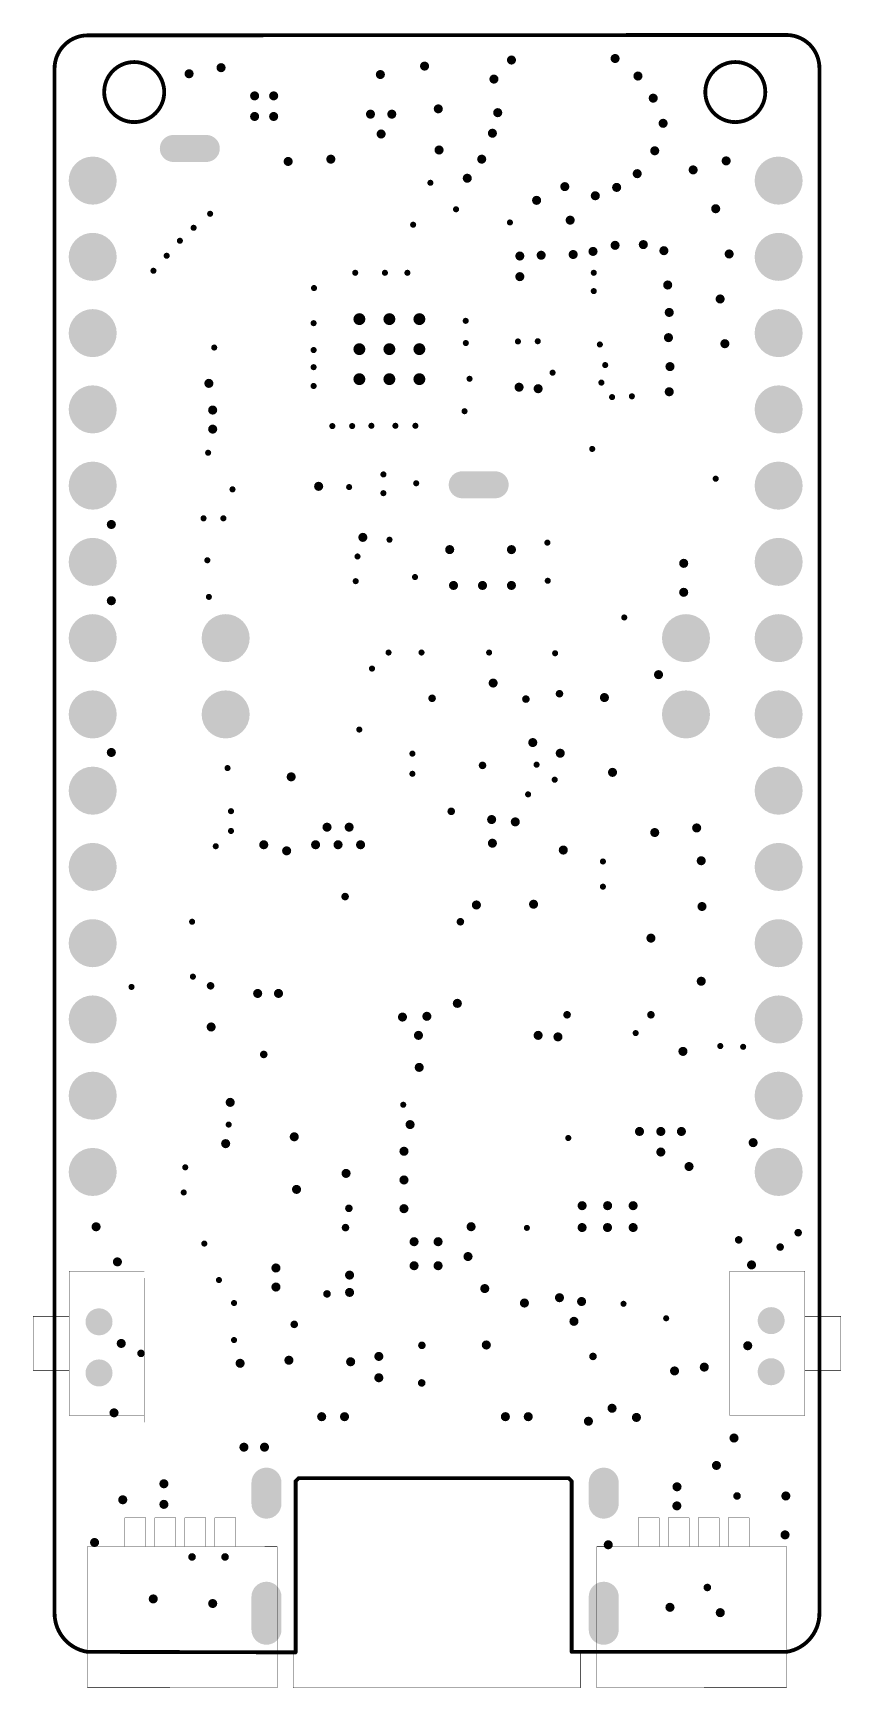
# Model space of a CAD drawing. Header units: millimetres. Extents: x -0.4 to 26.5, y -1.3 to 53.9.
import ezdxf

# ---------------------------------------------------------------- set-up
doc = ezdxf.new("R2010")
doc.units = ezdxf.units.MM
for name, color, linetype in [('KeepOutLayer', 6, 'Continuous'), ('Mechanical1', 6, 'Continuous'), ('MultiLayer', 9, 'Continuous'), ('PadHoleLayer', 156, 'Continuous'), ('ViaHoleLayer', 16, 'Continuous')]:
    doc.layers.add(name, color=color, linetype=linetype)

# ---------------------------------------------------------------- blocks, each defined once
blk = doc.blocks.new('PAD_3')
at = {"layer": 'MultiLayer'}
h = blk.add_hatch(color=9, dxfattribs=at)
edge = h.paths.add_edge_path()
edge.add_arc((0.55, 0), 0.45, 270, 450)
edge.add_line((0.55, 0.45), (-0.55, 0.45))
edge.add_arc((-0.55, 0), 0.45, 90, 270)
edge.add_line((-0.55, -0.45), (0.55, -0.45))
at = {"layer": 'PadHoleLayer'}
h = blk.add_hatch(color=156, dxfattribs=at)
edge = h.paths.add_edge_path()
edge.add_arc((0.6, 0), 0.3, 270, 450)
edge.add_line((0.6, 0.3), (-0.6, 0.3))
edge.add_arc((-0.6, 0), 0.3, 90, 270)
edge.add_line((-0.6, -0.3), (0.6, -0.3))
blk = doc.blocks.new('PAD_4')
at = {"layer": 'MultiLayer'}
h = blk.add_hatch(color=9, dxfattribs=at)
edge = h.paths.add_edge_path()
edge.add_arc((0.55, 0), 0.45, 270, 450)
edge.add_line((0.55, 0.45), (-0.55, 0.45))
edge.add_arc((-0.55, 0), 0.45, 90, 270)
edge.add_line((-0.55, -0.45), (0.55, -0.45))
at = {"layer": 'PadHoleLayer'}
h = blk.add_hatch(color=156, dxfattribs=at)
edge = h.paths.add_edge_path()
edge.add_arc((0.6, 0), 0.3, 270, 450)
edge.add_line((0.6, 0.3), (-0.6, 0.3))
edge.add_arc((-0.6, 0), 0.3, 90, 270)
edge.add_line((-0.6, -0.3), (0.6, -0.3))
blk = doc.blocks.new('2P_HDR_5')
at = {"layer": 'MultiLayer'}
h = blk.add_hatch(color=9, dxfattribs=at)
edge = h.paths.add_edge_path()
edge.add_arc((-1.27, 0), 0.8, 0, 360)
h = blk.add_hatch(color=9, dxfattribs=at)
edge = h.paths.add_edge_path()
edge.add_arc((1.27, 0), 0.8, 0, 360)
at = {"layer": 'PadHoleLayer'}
h = blk.add_hatch(color=156, dxfattribs=at)
edge = h.paths.add_edge_path()
edge.add_arc((-1.27, 0), 0.5, 0, 360)
h = blk.add_hatch(color=156, dxfattribs=at)
edge = h.paths.add_edge_path()
edge.add_arc((1.27, 0), 0.5, 0, 360)
blk = doc.blocks.new('2P_HDR_6')
at = {"layer": 'MultiLayer'}
h = blk.add_hatch(color=9, dxfattribs=at)
edge = h.paths.add_edge_path()
edge.add_arc((-1.27, 0), 0.8, 0, 360)
h = blk.add_hatch(color=9, dxfattribs=at)
edge = h.paths.add_edge_path()
edge.add_arc((1.27, 0), 0.8, 0, 360)
at = {"layer": 'PadHoleLayer'}
h = blk.add_hatch(color=156, dxfattribs=at)
edge = h.paths.add_edge_path()
edge.add_arc((-1.27, 0), 0.5, 0, 360)
h = blk.add_hatch(color=156, dxfattribs=at)
edge = h.paths.add_edge_path()
edge.add_arc((1.27, 0), 0.5, 0, 360)
blk = doc.blocks.new('14P_HDR_7')
at = {"layer": 'MultiLayer'}
h = blk.add_hatch(color=9, dxfattribs=at)
edge = h.paths.add_edge_path()
edge.add_arc((-16.51, 0), 0.8, 0, 360)
h = blk.add_hatch(color=9, dxfattribs=at)
edge = h.paths.add_edge_path()
edge.add_arc((-13.97, 0), 0.8, 0, 360)
h = blk.add_hatch(color=9, dxfattribs=at)
edge = h.paths.add_edge_path()
edge.add_arc((-11.43, 0), 0.8, 0, 360)
h = blk.add_hatch(color=9, dxfattribs=at)
edge = h.paths.add_edge_path()
edge.add_arc((-8.89, 0), 0.8, 0, 360)
h = blk.add_hatch(color=9, dxfattribs=at)
edge = h.paths.add_edge_path()
edge.add_arc((-6.35, 0), 0.8, 0, 360)
h = blk.add_hatch(color=9, dxfattribs=at)
edge = h.paths.add_edge_path()
edge.add_arc((-3.81, 0), 0.8, 0, 360)
h = blk.add_hatch(color=9, dxfattribs=at)
edge = h.paths.add_edge_path()
edge.add_arc((-1.27, 0), 0.8, 0, 360)
h = blk.add_hatch(color=9, dxfattribs=at)
edge = h.paths.add_edge_path()
edge.add_arc((1.27, 0), 0.8, 0, 360)
h = blk.add_hatch(color=9, dxfattribs=at)
edge = h.paths.add_edge_path()
edge.add_arc((3.81, 0), 0.8, 0, 360)
h = blk.add_hatch(color=9, dxfattribs=at)
edge = h.paths.add_edge_path()
edge.add_arc((6.35, 0), 0.8, 0, 360)
h = blk.add_hatch(color=9, dxfattribs=at)
edge = h.paths.add_edge_path()
edge.add_arc((8.89, 0), 0.8, 0, 360)
h = blk.add_hatch(color=9, dxfattribs=at)
edge = h.paths.add_edge_path()
edge.add_arc((11.43, 0), 0.8, 0, 360)
h = blk.add_hatch(color=9, dxfattribs=at)
edge = h.paths.add_edge_path()
edge.add_arc((13.97, 0), 0.8, 0, 360)
h = blk.add_hatch(color=9, dxfattribs=at)
edge = h.paths.add_edge_path()
edge.add_arc((16.51, 0), 0.8, 0, 360)
at = {"layer": 'PadHoleLayer'}
h = blk.add_hatch(color=156, dxfattribs=at)
edge = h.paths.add_edge_path()
edge.add_arc((-16.51, 0), 0.5, 0, 360)
h = blk.add_hatch(color=156, dxfattribs=at)
edge = h.paths.add_edge_path()
edge.add_arc((-13.97, 0), 0.5, 0, 360)
h = blk.add_hatch(color=156, dxfattribs=at)
edge = h.paths.add_edge_path()
edge.add_arc((-11.43, 0), 0.5, 0, 360)
h = blk.add_hatch(color=156, dxfattribs=at)
edge = h.paths.add_edge_path()
edge.add_arc((-8.89, 0), 0.5, 0, 360)
h = blk.add_hatch(color=156, dxfattribs=at)
edge = h.paths.add_edge_path()
edge.add_arc((-6.35, 0), 0.5, 0, 360)
h = blk.add_hatch(color=156, dxfattribs=at)
edge = h.paths.add_edge_path()
edge.add_arc((-3.81, 0), 0.5, 0, 360)
h = blk.add_hatch(color=156, dxfattribs=at)
edge = h.paths.add_edge_path()
edge.add_arc((-1.27, 0), 0.5, 0, 360)
h = blk.add_hatch(color=156, dxfattribs=at)
edge = h.paths.add_edge_path()
edge.add_arc((1.27, 0), 0.5, 0, 360)
h = blk.add_hatch(color=156, dxfattribs=at)
edge = h.paths.add_edge_path()
edge.add_arc((3.81, 0), 0.5, 0, 360)
h = blk.add_hatch(color=156, dxfattribs=at)
edge = h.paths.add_edge_path()
edge.add_arc((6.35, 0), 0.5, 0, 360)
h = blk.add_hatch(color=156, dxfattribs=at)
edge = h.paths.add_edge_path()
edge.add_arc((8.89, 0), 0.5, 0, 360)
h = blk.add_hatch(color=156, dxfattribs=at)
edge = h.paths.add_edge_path()
edge.add_arc((11.43, 0), 0.5, 0, 360)
h = blk.add_hatch(color=156, dxfattribs=at)
edge = h.paths.add_edge_path()
edge.add_arc((13.97, 0), 0.5, 0, 360)
h = blk.add_hatch(color=156, dxfattribs=at)
edge = h.paths.add_edge_path()
edge.add_arc((16.51, 0), 0.5, 0, 360)
blk = doc.blocks.new('14P_HDR_8')
at = {"layer": 'MultiLayer'}
h = blk.add_hatch(color=9, dxfattribs=at)
edge = h.paths.add_edge_path()
edge.add_arc((-16.51, 0), 0.8, 0, 360)
h = blk.add_hatch(color=9, dxfattribs=at)
edge = h.paths.add_edge_path()
edge.add_arc((-13.97, 0), 0.8, 0, 360)
h = blk.add_hatch(color=9, dxfattribs=at)
edge = h.paths.add_edge_path()
edge.add_arc((-11.43, 0), 0.8, 0, 360)
h = blk.add_hatch(color=9, dxfattribs=at)
edge = h.paths.add_edge_path()
edge.add_arc((-8.89, 0), 0.8, 0, 360)
h = blk.add_hatch(color=9, dxfattribs=at)
edge = h.paths.add_edge_path()
edge.add_arc((-6.35, 0), 0.8, 0, 360)
h = blk.add_hatch(color=9, dxfattribs=at)
edge = h.paths.add_edge_path()
edge.add_arc((-3.81, 0), 0.8, 0, 360)
h = blk.add_hatch(color=9, dxfattribs=at)
edge = h.paths.add_edge_path()
edge.add_arc((-1.27, 0), 0.8, 0, 360)
h = blk.add_hatch(color=9, dxfattribs=at)
edge = h.paths.add_edge_path()
edge.add_arc((1.27, 0), 0.8, 0, 360)
h = blk.add_hatch(color=9, dxfattribs=at)
edge = h.paths.add_edge_path()
edge.add_arc((3.81, 0), 0.8, 0, 360)
h = blk.add_hatch(color=9, dxfattribs=at)
edge = h.paths.add_edge_path()
edge.add_arc((6.35, 0), 0.8, 0, 360)
h = blk.add_hatch(color=9, dxfattribs=at)
edge = h.paths.add_edge_path()
edge.add_arc((8.89, 0), 0.8, 0, 360)
h = blk.add_hatch(color=9, dxfattribs=at)
edge = h.paths.add_edge_path()
edge.add_arc((11.43, 0), 0.8, 0, 360)
h = blk.add_hatch(color=9, dxfattribs=at)
edge = h.paths.add_edge_path()
edge.add_arc((13.97, 0), 0.8, 0, 360)
h = blk.add_hatch(color=9, dxfattribs=at)
edge = h.paths.add_edge_path()
edge.add_arc((16.51, 0), 0.8, 0, 360)
at = {"layer": 'PadHoleLayer'}
h = blk.add_hatch(color=156, dxfattribs=at)
edge = h.paths.add_edge_path()
edge.add_arc((-16.51, 0), 0.5, 0, 360)
h = blk.add_hatch(color=156, dxfattribs=at)
edge = h.paths.add_edge_path()
edge.add_arc((-13.97, 0), 0.5, 0, 360)
h = blk.add_hatch(color=156, dxfattribs=at)
edge = h.paths.add_edge_path()
edge.add_arc((-11.43, 0), 0.5, 0, 360)
h = blk.add_hatch(color=156, dxfattribs=at)
edge = h.paths.add_edge_path()
edge.add_arc((-8.89, 0), 0.5, 0, 360)
h = blk.add_hatch(color=156, dxfattribs=at)
edge = h.paths.add_edge_path()
edge.add_arc((-6.35, 0), 0.5, 0, 360)
h = blk.add_hatch(color=156, dxfattribs=at)
edge = h.paths.add_edge_path()
edge.add_arc((-3.81, 0), 0.5, 0, 360)
h = blk.add_hatch(color=156, dxfattribs=at)
edge = h.paths.add_edge_path()
edge.add_arc((-1.27, 0), 0.5, 0, 360)
h = blk.add_hatch(color=156, dxfattribs=at)
edge = h.paths.add_edge_path()
edge.add_arc((1.27, 0), 0.5, 0, 360)
h = blk.add_hatch(color=156, dxfattribs=at)
edge = h.paths.add_edge_path()
edge.add_arc((3.81, 0), 0.5, 0, 360)
h = blk.add_hatch(color=156, dxfattribs=at)
edge = h.paths.add_edge_path()
edge.add_arc((6.35, 0), 0.5, 0, 360)
h = blk.add_hatch(color=156, dxfattribs=at)
edge = h.paths.add_edge_path()
edge.add_arc((8.89, 0), 0.5, 0, 360)
h = blk.add_hatch(color=156, dxfattribs=at)
edge = h.paths.add_edge_path()
edge.add_arc((11.43, 0), 0.5, 0, 360)
h = blk.add_hatch(color=156, dxfattribs=at)
edge = h.paths.add_edge_path()
edge.add_arc((13.97, 0), 0.5, 0, 360)
h = blk.add_hatch(color=156, dxfattribs=at)
edge = h.paths.add_edge_path()
edge.add_arc((16.51, 0), 0.5, 0, 360)
blk = doc.blocks.new('QFN_56_7_7_23')
at = {"layer": 'ViaHoleLayer'}
h = blk.add_hatch(color=16, dxfattribs=at)
edge = h.paths.add_edge_path()
edge.add_arc((-1, 1), 0.2, 0, 360)
h = blk.add_hatch(color=16, dxfattribs=at)
edge = h.paths.add_edge_path()
edge.add_arc((0, 1), 0.2, 0, 360)
h = blk.add_hatch(color=16, dxfattribs=at)
edge = h.paths.add_edge_path()
edge.add_arc((1, 1), 0.2, 0, 360)
h = blk.add_hatch(color=16, dxfattribs=at)
edge = h.paths.add_edge_path()
edge.add_arc((-1, 0), 0.2, 0, 360)
h = blk.add_hatch(color=16, dxfattribs=at)
edge = h.paths.add_edge_path()
edge.add_arc((0, 0), 0.2, 0, 360)
h = blk.add_hatch(color=16, dxfattribs=at)
edge = h.paths.add_edge_path()
edge.add_arc((1, 0), 0.2, 0, 360)
h = blk.add_hatch(color=16, dxfattribs=at)
edge = h.paths.add_edge_path()
edge.add_arc((-1, -1), 0.2, 0, 360)
h = blk.add_hatch(color=16, dxfattribs=at)
edge = h.paths.add_edge_path()
edge.add_arc((0.001, -1), 0.2, 0, 360)
h = blk.add_hatch(color=16, dxfattribs=at)
edge = h.paths.add_edge_path()
edge.add_arc((1, -1), 0.2, 0, 360)
blk = doc.blocks.new('USB_C_SMD_SHOU_TYPE_C_16P_CB1_6_B_98')
at = {"layer": 'MultiLayer'}
h = blk.add_hatch(color=9, dxfattribs=at)
edge = h.paths.add_edge_path()
edge.add_arc((-5.62, 2.025), 0.5, 180, 360)
edge.add_line((-5.12, 2.025), (-5.12, 3.125))
edge.add_arc((-5.62, 3.125), 0.5, 0, 180)
edge.add_line((-6.12, 3.125), (-6.12, 2.025))
h = blk.add_hatch(color=9, dxfattribs=at)
edge = h.paths.add_edge_path()
edge.add_arc((5.62, 2.025), 0.5, 180, 360)
edge.add_line((6.12, 2.025), (6.12, 3.125))
edge.add_arc((5.62, 3.125), 0.5, 0, 180)
edge.add_line((5.12, 3.125), (5.12, 2.025))
h = blk.add_hatch(color=9, dxfattribs=at)
edge = h.paths.add_edge_path()
edge.add_arc((-5.62, -1.775), 0.5, 180, 360)
edge.add_line((-5.12, -1.775), (-5.12, -1.075))
edge.add_arc((-5.62, -1.075), 0.5, 0, 180)
edge.add_line((-6.12, -1.075), (-6.12, -1.775))
h = blk.add_hatch(color=9, dxfattribs=at)
edge = h.paths.add_edge_path()
edge.add_arc((5.62, -1.775), 0.5, 180, 360)
edge.add_line((6.12, -1.775), (6.12, -1.075))
edge.add_arc((5.62, -1.075), 0.5, 0, 180)
edge.add_line((5.12, -1.075), (5.12, -1.775))
at = {"layer": 'PadHoleLayer'}
h = blk.add_hatch(color=156, dxfattribs=at)
edge = h.paths.add_edge_path()
edge.add_arc((-5.62, 3.125), 0.3, 0, 180)
edge.add_line((-5.92, 3.125), (-5.92, 2.025))
edge.add_arc((-5.62, 2.025), 0.3, 180, 360)
edge.add_line((-5.32, 2.025), (-5.32, 3.125))
h = blk.add_hatch(color=156, dxfattribs=at)
edge = h.paths.add_edge_path()
edge.add_arc((5.62, 3.125), 0.3, 0, 180)
edge.add_line((5.32, 3.125), (5.32, 2.025))
edge.add_arc((5.62, 2.025), 0.3, 180, 360)
edge.add_line((5.92, 2.025), (5.92, 3.125))
h = blk.add_hatch(color=156, dxfattribs=at)
edge = h.paths.add_edge_path()
edge.add_arc((-5.62, -1.075), 0.3, 0, 180)
edge.add_line((-5.92, -1.075), (-5.92, -1.775))
edge.add_arc((-5.62, -1.775), 0.3, 180, 360)
edge.add_line((-5.32, -1.775), (-5.32, -1.075))
h = blk.add_hatch(color=156, dxfattribs=at)
edge = h.paths.add_edge_path()
edge.add_arc((5.62, -1.075), 0.3, 0, 180)
edge.add_line((5.32, -1.075), (5.32, -1.775))
edge.add_arc((5.62, -1.775), 0.3, 180, 360)
edge.add_line((5.92, -1.775), (5.92, -1.075))
at = {"layer": 'KeepOutLayer', "const_width": 0.127}
for points in [[(-4.551, 3.861), (-4.551, -1.824)], [(4.649, 3.878), (4.649, -1.824)], [(-4.451, -1.924), (-4.551, -1.824)], [(4.549, -1.924), (-4.451, -1.924)], [(4.549, -1.924), (-4.451, -1.924)], [(4.649, -1.824), (4.549, -1.924)]]:
    blk.add_lwpolyline(points, dxfattribs=at)
at = {"layer": 'KeepOutLayer', "const_width": 0.0635}
for points in [[(-4.583, 3.861, 1), (-4.519, 3.861, 1)], [(4.617, 3.878, 1), (4.681, 3.878, 1)], [(-4.583, -1.824, 1), (-4.519, -1.824, 1)], [(-4.583, -1.824, 1), (-4.519, -1.824, 1)], [(-4.483, -1.924, 1), (-4.42, -1.924, 1)], [(-4.483, -1.924, 1), (-4.42, -1.924, 1)], [(-4.483, -1.924, 1), (-4.42, -1.924, 1)], [(4.517, -1.924, 1), (4.58, -1.924, 1)], [(4.517, -1.924, 1), (4.58, -1.924, 1)], [(4.517, -1.924, 1), (4.58, -1.924, 1)], [(4.617, -1.824, 1), (4.681, -1.824, 1)], [(4.617, -1.824, 1), (4.681, -1.824, 1)]]:
    blk.add_lwpolyline(points, format="xyb", close=True, dxfattribs=at)
blk = doc.blocks.new('KEY_EDGE_B_116')
at = {"layer": 'MultiLayer'}
h = blk.add_hatch(color=9, dxfattribs=at)
edge = h.paths.add_edge_path()
edge.add_arc((-0.831, -0.4), 0.45, 0, 360)
h = blk.add_hatch(color=9, dxfattribs=at)
edge = h.paths.add_edge_path()
edge.add_arc((0.871, -0.4), 0.45, 0, 360)
at = {"layer": 'PadHoleLayer'}
h = blk.add_hatch(color=156, dxfattribs=at)
edge = h.paths.add_edge_path()
edge.add_arc((-0.831, -0.4), 0.45, 0, 360)
h = blk.add_hatch(color=156, dxfattribs=at)
edge = h.paths.add_edge_path()
edge.add_arc((0.871, -0.4), 0.45, 0, 360)
blk = doc.blocks.new('KEY_EDGE_B_117')
at = {"layer": 'MultiLayer'}
h = blk.add_hatch(color=9, dxfattribs=at)
edge = h.paths.add_edge_path()
edge.add_arc((-0.831, -0.4), 0.45, 0, 360)
h = blk.add_hatch(color=9, dxfattribs=at)
edge = h.paths.add_edge_path()
edge.add_arc((0.871, -0.4), 0.45, 0, 360)
at = {"layer": 'PadHoleLayer'}
h = blk.add_hatch(color=156, dxfattribs=at)
edge = h.paths.add_edge_path()
edge.add_arc((-0.831, -0.4), 0.45, 0, 360)
h = blk.add_hatch(color=156, dxfattribs=at)
edge = h.paths.add_edge_path()
edge.add_arc((0.871, -0.4), 0.45, 0, 360)

msp = doc.modelspace()

# ---------------------------------------------------------------- hatches: boundary and pattern name
at = {"layer": 'ViaHoleLayer'}
h = msp.add_hatch(color=16, dxfattribs=at)
edge = h.paths.add_edge_path()
edge.add_arc((15.545, 52.959), 0.152, 0, 360)
h = msp.add_hatch(color=16, dxfattribs=at)
edge = h.paths.add_edge_path()
edge.add_arc((18.999, 53.01), 0.152, 0, 360)
h = msp.add_hatch(color=16, dxfattribs=at)
edge = h.paths.add_edge_path()
edge.add_arc((4.801, 52.502), 0.152, 0, 360)
h = msp.add_hatch(color=16, dxfattribs=at)
edge = h.paths.add_edge_path()
edge.add_arc((5.867, 52.705), 0.152, 0, 360)
h = msp.add_hatch(color=16, dxfattribs=at)
edge = h.paths.add_edge_path()
edge.add_arc((11.176, 52.476), 0.152, 0, 360)
h = msp.add_hatch(color=16, dxfattribs=at)
edge = h.paths.add_edge_path()
edge.add_arc((12.649, 52.756), 0.152, 0, 360)
h = msp.add_hatch(color=16, dxfattribs=at)
edge = h.paths.add_edge_path()
edge.add_arc((14.961, 52.324), 0.152, 0, 360)
h = msp.add_hatch(color=16, dxfattribs=at)
edge = h.paths.add_edge_path()
edge.add_arc((19.761, 52.426), 0.152, 0, 360)
h = msp.add_hatch(color=16, dxfattribs=at)
edge = h.paths.add_edge_path()
edge.add_arc((6.985, 51.765), 0.152, 0, 360)
h = msp.add_hatch(color=16, dxfattribs=at)
edge = h.paths.add_edge_path()
edge.add_arc((7.62, 51.765), 0.152, 0, 360)
h = msp.add_hatch(color=16, dxfattribs=at)
edge = h.paths.add_edge_path()
edge.add_arc((20.269, 51.689), 0.152, 0, 360)
h = msp.add_hatch(color=16, dxfattribs=at)
edge = h.paths.add_edge_path()
edge.add_arc((10.846, 51.156), 0.152, 0, 360)
h = msp.add_hatch(color=16, dxfattribs=at)
edge = h.paths.add_edge_path()
edge.add_arc((11.557, 51.156), 0.152, 0, 360)
h = msp.add_hatch(color=16, dxfattribs=at)
edge = h.paths.add_edge_path()
edge.add_arc((13.106, 51.333), 0.152, 0, 360)
h = msp.add_hatch(color=16, dxfattribs=at)
edge = h.paths.add_edge_path()
edge.add_arc((15.088, 51.206), 0.152, 0, 360)
h = msp.add_hatch(color=16, dxfattribs=at)
edge = h.paths.add_edge_path()
edge.add_arc((6.985, 51.079), 0.152, 0, 360)
h = msp.add_hatch(color=16, dxfattribs=at)
edge = h.paths.add_edge_path()
edge.add_arc((7.62, 51.079), 0.152, 0, 360)
h = msp.add_hatch(color=16, dxfattribs=at)
edge = h.paths.add_edge_path()
edge.add_arc((20.599, 50.851), 0.152, 0, 360)
h = msp.add_hatch(color=16, dxfattribs=at)
edge = h.paths.add_edge_path()
edge.add_arc((11.201, 50.495), 0.152, 0, 360)
h = msp.add_hatch(color=16, dxfattribs=at)
edge = h.paths.add_edge_path()
edge.add_arc((14.91, 50.521), 0.152, 0, 360)
h = msp.add_hatch(color=16, dxfattribs=at)
edge = h.paths.add_edge_path()
edge.add_arc((8.103, 49.581), 0.152, 0, 360)
h = msp.add_hatch(color=16, dxfattribs=at)
edge = h.paths.add_edge_path()
edge.add_arc((9.525, 49.657), 0.152, 0, 360)
h = msp.add_hatch(color=16, dxfattribs=at)
edge = h.paths.add_edge_path()
edge.add_arc((13.132, 49.962), 0.152, 0, 360)
h = msp.add_hatch(color=16, dxfattribs=at)
edge = h.paths.add_edge_path()
edge.add_arc((14.554, 49.657), 0.152, 0, 360)
h = msp.add_hatch(color=16, dxfattribs=at)
edge = h.paths.add_edge_path()
edge.add_arc((20.32, 49.936), 0.152, 0, 360)
h = msp.add_hatch(color=16, dxfattribs=at)
edge = h.paths.add_edge_path()
edge.add_arc((22.7, 49.6), 0.152, 0, 360)
h = msp.add_hatch(color=16, dxfattribs=at)
edge = h.paths.add_edge_path()
edge.add_arc((14.072, 49.022), 0.152, 0, 360)
h = msp.add_hatch(color=16, dxfattribs=at)
edge = h.paths.add_edge_path()
edge.add_arc((19.736, 49.174), 0.152, 0, 360)
h = msp.add_hatch(color=16, dxfattribs=at)
edge = h.paths.add_edge_path()
edge.add_arc((21.6, 49.3), 0.152, 0, 360)
h = msp.add_hatch(color=16, dxfattribs=at)
edge = h.paths.add_edge_path()
edge.add_arc((12.843, 48.87), 0.102, 0, 360)
h = msp.add_hatch(color=16, dxfattribs=at)
edge = h.paths.add_edge_path()
edge.add_arc((17.323, 48.743), 0.152, 0, 360)
h = msp.add_hatch(color=16, dxfattribs=at)
edge = h.paths.add_edge_path()
edge.add_arc((18.339, 48.438), 0.152, 0, 360)
h = msp.add_hatch(color=16, dxfattribs=at)
edge = h.paths.add_edge_path()
edge.add_arc((19.05, 48.717), 0.152, 0, 360)
h = msp.add_hatch(color=16, dxfattribs=at)
edge = h.paths.add_edge_path()
edge.add_arc((13.698, 47.988), 0.102, 0, 360)
h = msp.add_hatch(color=16, dxfattribs=at)
edge = h.paths.add_edge_path()
edge.add_arc((16.383, 48.285), 0.152, 0, 360)
h = msp.add_hatch(color=16, dxfattribs=at)
edge = h.paths.add_edge_path()
edge.add_arc((22.352, 48.006), 0.152, 0, 360)
h = msp.add_hatch(color=16, dxfattribs=at)
edge = h.paths.add_edge_path()
edge.add_arc((4.953, 47.371), 0.102, 0, 360)
h = msp.add_hatch(color=16, dxfattribs=at)
edge = h.paths.add_edge_path()
edge.add_arc((5.502, 47.837), 0.102, 0, 360)
h = msp.add_hatch(color=16, dxfattribs=at)
edge = h.paths.add_edge_path()
edge.add_arc((12.268, 47.473), 0.102, 0, 360)
h = msp.add_hatch(color=16, dxfattribs=at)
edge = h.paths.add_edge_path()
edge.add_arc((15.494, 47.549), 0.102, 0, 360)
h = msp.add_hatch(color=16, dxfattribs=at)
edge = h.paths.add_edge_path()
edge.add_arc((17.501, 47.625), 0.152, 0, 360)
h = msp.add_hatch(color=16, dxfattribs=at)
edge = h.paths.add_edge_path()
edge.add_arc((4.495, 46.939), 0.102, 0, 360)
h = msp.add_hatch(color=16, dxfattribs=at)
edge = h.paths.add_edge_path()
edge.add_arc((18.999, 46.787), 0.152, 0, 360)
h = msp.add_hatch(color=16, dxfattribs=at)
edge = h.paths.add_edge_path()
edge.add_arc((19.939, 46.812), 0.152, 0, 360)
h = msp.add_hatch(color=16, dxfattribs=at)
edge = h.paths.add_edge_path()
edge.add_arc((4.055, 46.44), 0.102, 0, 360)
h = msp.add_hatch(color=16, dxfattribs=at)
edge = h.paths.add_edge_path()
edge.add_arc((15.824, 46.431), 0.152, 0, 360)
h = msp.add_hatch(color=16, dxfattribs=at)
edge = h.paths.add_edge_path()
edge.add_arc((16.535, 46.457), 0.152, 0, 360)
h = msp.add_hatch(color=16, dxfattribs=at)
edge = h.paths.add_edge_path()
edge.add_arc((17.602, 46.482), 0.152, 0, 360)
h = msp.add_hatch(color=16, dxfattribs=at)
edge = h.paths.add_edge_path()
edge.add_arc((18.263, 46.584), 0.152, 0, 360)
h = msp.add_hatch(color=16, dxfattribs=at)
edge = h.paths.add_edge_path()
edge.add_arc((20.625, 46.609), 0.152, 0, 360)
h = msp.add_hatch(color=16, dxfattribs=at)
edge = h.paths.add_edge_path()
edge.add_arc((22.8, 46.5), 0.152, 0, 360)
h = msp.add_hatch(color=16, dxfattribs=at)
edge = h.paths.add_edge_path()
edge.add_arc((3.614, 45.94), 0.102, 0, 360)
h = msp.add_hatch(color=16, dxfattribs=at)
edge = h.paths.add_edge_path()
edge.add_arc((10.338, 45.872), 0.102, 0, 360)
h = msp.add_hatch(color=16, dxfattribs=at)
edge = h.paths.add_edge_path()
edge.add_arc((11.328, 45.872), 0.102, 0, 360)
h = msp.add_hatch(color=16, dxfattribs=at)
edge = h.paths.add_edge_path()
edge.add_arc((12.077, 45.872), 0.102, 0, 360)
h = msp.add_hatch(color=16, dxfattribs=at)
edge = h.paths.add_edge_path()
edge.add_arc((15.824, 45.745), 0.152, 0, 360)
h = msp.add_hatch(color=16, dxfattribs=at)
edge = h.paths.add_edge_path()
edge.add_arc((18.288, 45.872), 0.102, 0, 360)
h = msp.add_hatch(color=16, dxfattribs=at)
edge = h.paths.add_edge_path()
edge.add_arc((8.965, 45.364), 0.102, 0, 360)
h = msp.add_hatch(color=16, dxfattribs=at)
edge = h.paths.add_edge_path()
edge.add_arc((18.288, 45.263), 0.102, 0, 360)
h = msp.add_hatch(color=16, dxfattribs=at)
edge = h.paths.add_edge_path()
edge.add_arc((20.752, 45.466), 0.152, 0, 360)
h = msp.add_hatch(color=16, dxfattribs=at)
edge = h.paths.add_edge_path()
edge.add_arc((20.803, 44.552), 0.152, 0, 360)
h = msp.add_hatch(color=16, dxfattribs=at)
edge = h.paths.add_edge_path()
edge.add_arc((22.5, 45), 0.152, 0, 360)
h = msp.add_hatch(color=16, dxfattribs=at)
edge = h.paths.add_edge_path()
edge.add_arc((8.952, 44.195), 0.102, 0, 360)
h = msp.add_hatch(color=16, dxfattribs=at)
edge = h.paths.add_edge_path()
edge.add_arc((14.021, 44.272), 0.102, 0, 360)
h = msp.add_hatch(color=16, dxfattribs=at)
edge = h.paths.add_edge_path()
edge.add_arc((14.024, 43.533), 0.102, 0, 360)
h = msp.add_hatch(color=16, dxfattribs=at)
edge = h.paths.add_edge_path()
edge.add_arc((15.761, 43.586), 0.102, 0, 360)
h = msp.add_hatch(color=16, dxfattribs=at)
edge = h.paths.add_edge_path()
edge.add_arc((16.421, 43.593), 0.102, 0, 360)
h = msp.add_hatch(color=16, dxfattribs=at)
edge = h.paths.add_edge_path()
edge.add_arc((18.491, 43.485), 0.102, 0, 360)
h = msp.add_hatch(color=16, dxfattribs=at)
edge = h.paths.add_edge_path()
edge.add_arc((20.777, 43.713), 0.152, 0, 360)
h = msp.add_hatch(color=16, dxfattribs=at)
edge = h.paths.add_edge_path()
edge.add_arc((22.657, 43.51), 0.152, 0, 360)
h = msp.add_hatch(color=16, dxfattribs=at)
edge = h.paths.add_edge_path()
edge.add_arc((5.639, 43.383), 0.102, 0, 360)
h = msp.add_hatch(color=16, dxfattribs=at)
edge = h.paths.add_edge_path()
edge.add_arc((8.952, 43.3), 0.102, 0, 360)
h = msp.add_hatch(color=16, dxfattribs=at)
edge = h.paths.add_edge_path()
edge.add_arc((8.952, 42.729), 0.102, 0, 360)
h = msp.add_hatch(color=16, dxfattribs=at)
edge = h.paths.add_edge_path()
edge.add_arc((14.148, 42.342), 0.102, 0, 360)
h = msp.add_hatch(color=16, dxfattribs=at)
edge = h.paths.add_edge_path()
edge.add_arc((16.916, 42.545), 0.102, 0, 360)
h = msp.add_hatch(color=16, dxfattribs=at)
edge = h.paths.add_edge_path()
edge.add_arc((18.669, 42.799), 0.102, 0, 360)
h = msp.add_hatch(color=16, dxfattribs=at)
edge = h.paths.add_edge_path()
edge.add_arc((20.828, 42.748), 0.152, 0, 360)
h = msp.add_hatch(color=16, dxfattribs=at)
edge = h.paths.add_edge_path()
edge.add_arc((5.461, 42.189), 0.152, 0, 360)
h = msp.add_hatch(color=16, dxfattribs=at)
edge = h.paths.add_edge_path()
edge.add_arc((8.952, 42.102), 0.102, 0, 360)
h = msp.add_hatch(color=16, dxfattribs=at)
edge = h.paths.add_edge_path()
edge.add_arc((15.799, 42.062), 0.152, 0, 360)
h = msp.add_hatch(color=16, dxfattribs=at)
edge = h.paths.add_edge_path()
edge.add_arc((16.434, 42.012), 0.152, 0, 360)
h = msp.add_hatch(color=16, dxfattribs=at)
edge = h.paths.add_edge_path()
edge.add_arc((18.542, 42.215), 0.102, 0, 360)
h = msp.add_hatch(color=16, dxfattribs=at)
edge = h.paths.add_edge_path()
edge.add_arc((20.803, 41.91), 0.152, 0, 360)
h = msp.add_hatch(color=16, dxfattribs=at)
edge = h.paths.add_edge_path()
edge.add_arc((5.588, 41.3), 0.152, 0, 360)
h = msp.add_hatch(color=16, dxfattribs=at)
edge = h.paths.add_edge_path()
edge.add_arc((13.982, 41.262), 0.102, 0, 360)
h = msp.add_hatch(color=16, dxfattribs=at)
edge = h.paths.add_edge_path()
edge.add_arc((18.898, 41.732), 0.102, 0, 360)
h = msp.add_hatch(color=16, dxfattribs=at)
edge = h.paths.add_edge_path()
edge.add_arc((19.558, 41.758), 0.102, 0, 360)
h = msp.add_hatch(color=16, dxfattribs=at)
edge = h.paths.add_edge_path()
edge.add_arc((5.588, 40.665), 0.152, 0, 360)
h = msp.add_hatch(color=16, dxfattribs=at)
edge = h.paths.add_edge_path()
edge.add_arc((9.576, 40.767), 0.102, 0, 360)
h = msp.add_hatch(color=16, dxfattribs=at)
edge = h.paths.add_edge_path()
edge.add_arc((10.236, 40.767), 0.102, 0, 360)
h = msp.add_hatch(color=16, dxfattribs=at)
edge = h.paths.add_edge_path()
edge.add_arc((10.877, 40.776), 0.102, 0, 360)
h = msp.add_hatch(color=16, dxfattribs=at)
edge = h.paths.add_edge_path()
edge.add_arc((11.677, 40.776), 0.102, 0, 360)
h = msp.add_hatch(color=16, dxfattribs=at)
edge = h.paths.add_edge_path()
edge.add_arc((12.344, 40.776), 0.102, 0, 360)
h = msp.add_hatch(color=16, dxfattribs=at)
edge = h.paths.add_edge_path()
edge.add_arc((5.436, 39.878), 0.102, 0, 360)
h = msp.add_hatch(color=16, dxfattribs=at)
edge = h.paths.add_edge_path()
edge.add_arc((18.237, 40.005), 0.102, 0, 360)
h = msp.add_hatch(color=16, dxfattribs=at)
edge = h.paths.add_edge_path()
edge.add_arc((11.277, 39.157), 0.102, 0, 360)
h = msp.add_hatch(color=16, dxfattribs=at)
edge = h.paths.add_edge_path()
edge.add_arc((6.248, 38.659), 0.102, 0, 360)
h = msp.add_hatch(color=16, dxfattribs=at)
edge = h.paths.add_edge_path()
edge.add_arc((9.119, 38.76), 0.152, 0, 360)
h = msp.add_hatch(color=16, dxfattribs=at)
edge = h.paths.add_edge_path()
edge.add_arc((10.135, 38.735), 0.102, 0, 360)
h = msp.add_hatch(color=16, dxfattribs=at)
edge = h.paths.add_edge_path()
edge.add_arc((11.277, 38.532), 0.102, 0, 360)
h = msp.add_hatch(color=16, dxfattribs=at)
edge = h.paths.add_edge_path()
edge.add_arc((12.37, 38.862), 0.102, 0, 360)
h = msp.add_hatch(color=16, dxfattribs=at)
edge = h.paths.add_edge_path()
edge.add_arc((22.352, 39.014), 0.102, 0, 360)
h = msp.add_hatch(color=16, dxfattribs=at)
edge = h.paths.add_edge_path()
edge.add_arc((2.21, 37.49), 0.152, 0, 360)
h = msp.add_hatch(color=16, dxfattribs=at)
edge = h.paths.add_edge_path()
edge.add_arc((5.283, 37.694), 0.102, 0, 360)
h = msp.add_hatch(color=16, dxfattribs=at)
edge = h.paths.add_edge_path()
edge.add_arc((5.944, 37.694), 0.102, 0, 360)
h = msp.add_hatch(color=16, dxfattribs=at)
edge = h.paths.add_edge_path()
edge.add_arc((10.592, 37.059), 0.152, 0, 360)
h = msp.add_hatch(color=16, dxfattribs=at)
edge = h.paths.add_edge_path()
edge.add_arc((11.481, 36.982), 0.102, 0, 360)
h = msp.add_hatch(color=16, dxfattribs=at)
edge = h.paths.add_edge_path()
edge.add_arc((16.742, 36.884), 0.102, 0, 360)
h = msp.add_hatch(color=16, dxfattribs=at)
edge = h.paths.add_edge_path()
edge.add_arc((5.41, 36.297), 0.102, 0, 360)
h = msp.add_hatch(color=16, dxfattribs=at)
edge = h.paths.add_edge_path()
edge.add_arc((10.414, 36.424), 0.102, 0, 360)
h = msp.add_hatch(color=16, dxfattribs=at)
edge = h.paths.add_edge_path()
edge.add_arc((13.487, 36.652), 0.152, 0, 360)
h = msp.add_hatch(color=16, dxfattribs=at)
edge = h.paths.add_edge_path()
edge.add_arc((15.545, 36.652), 0.152, 0, 360)
h = msp.add_hatch(color=16, dxfattribs=at)
edge = h.paths.add_edge_path()
edge.add_arc((12.331, 35.738), 0.102, 0, 360)
h = msp.add_hatch(color=16, dxfattribs=at)
edge = h.paths.add_edge_path()
edge.add_arc((21.285, 36.195), 0.152, 0, 360)
h = msp.add_hatch(color=16, dxfattribs=at)
edge = h.paths.add_edge_path()
edge.add_arc((10.354, 35.601), 0.102, 0, 360)
h = msp.add_hatch(color=16, dxfattribs=at)
edge = h.paths.add_edge_path()
edge.add_arc((13.614, 35.458), 0.152, 0, 360)
h = msp.add_hatch(color=16, dxfattribs=at)
edge = h.paths.add_edge_path()
edge.add_arc((14.58, 35.458), 0.152, 0, 360)
h = msp.add_hatch(color=16, dxfattribs=at)
edge = h.paths.add_edge_path()
edge.add_arc((15.545, 35.458), 0.152, 0, 360)
h = msp.add_hatch(color=16, dxfattribs=at)
edge = h.paths.add_edge_path()
edge.add_arc((16.754, 35.614), 0.102, 0, 360)
h = msp.add_hatch(color=16, dxfattribs=at)
edge = h.paths.add_edge_path()
edge.add_arc((21.285, 35.23), 0.152, 0, 360)
h = msp.add_hatch(color=16, dxfattribs=at)
edge = h.paths.add_edge_path()
edge.add_arc((2.21, 34.95), 0.152, 0, 360)
h = msp.add_hatch(color=16, dxfattribs=at)
edge = h.paths.add_edge_path()
edge.add_arc((5.461, 35.077), 0.102, 0, 360)
h = msp.add_hatch(color=16, dxfattribs=at)
edge = h.paths.add_edge_path()
edge.add_arc((19.304, 34.392), 0.102, 0, 360)
h = msp.add_hatch(color=16, dxfattribs=at)
edge = h.paths.add_edge_path()
edge.add_arc((11.449, 33.224), 0.102, 0, 360)
h = msp.add_hatch(color=16, dxfattribs=at)
edge = h.paths.add_edge_path()
edge.add_arc((12.548, 33.224), 0.102, 0, 360)
h = msp.add_hatch(color=16, dxfattribs=at)
edge = h.paths.add_edge_path()
edge.add_arc((14.8, 33.224), 0.102, 0, 360)
h = msp.add_hatch(color=16, dxfattribs=at)
edge = h.paths.add_edge_path()
edge.add_arc((17, 33.2), 0.102, 0, 360)
h = msp.add_hatch(color=16, dxfattribs=at)
edge = h.paths.add_edge_path()
edge.add_arc((10.897, 32.69), 0.102, 0, 360)
h = msp.add_hatch(color=16, dxfattribs=at)
edge = h.paths.add_edge_path()
edge.add_arc((20.447, 32.487), 0.152, 0, 360)
h = msp.add_hatch(color=16, dxfattribs=at)
edge = h.paths.add_edge_path()
edge.add_arc((14.935, 32.207), 0.152, 0, 360)
h = msp.add_hatch(color=16, dxfattribs=at)
edge = h.paths.add_edge_path()
edge.add_arc((17.145, 31.852), 0.127, 0, 360)
h = msp.add_hatch(color=16, dxfattribs=at)
edge = h.paths.add_edge_path()
edge.add_arc((12.9, 31.7), 0.127, 0, 360)
h = msp.add_hatch(color=16, dxfattribs=at)
edge = h.paths.add_edge_path()
edge.add_arc((16.027, 31.674), 0.127, 0, 360)
h = msp.add_hatch(color=16, dxfattribs=at)
edge = h.paths.add_edge_path()
edge.add_arc((18.644, 31.725), 0.152, 0, 360)
h = msp.add_hatch(color=16, dxfattribs=at)
edge = h.paths.add_edge_path()
edge.add_arc((10.474, 30.658), 0.102, 0, 360)
h = msp.add_hatch(color=16, dxfattribs=at)
edge = h.paths.add_edge_path()
edge.add_arc((16.256, 30.226), 0.152, 0, 360)
h = msp.add_hatch(color=16, dxfattribs=at)
edge = h.paths.add_edge_path()
edge.add_arc((2.21, 29.896), 0.152, 0, 360)
h = msp.add_hatch(color=16, dxfattribs=at)
edge = h.paths.add_edge_path()
edge.add_arc((12.244, 29.856), 0.102, 0, 360)
h = msp.add_hatch(color=16, dxfattribs=at)
edge = h.paths.add_edge_path()
edge.add_arc((17.17, 29.87), 0.152, 0, 360)
h = msp.add_hatch(color=16, dxfattribs=at)
edge = h.paths.add_edge_path()
edge.add_arc((6.083, 29.376), 0.102, 0, 360)
h = msp.add_hatch(color=16, dxfattribs=at)
edge = h.paths.add_edge_path()
edge.add_arc((8.204, 29.083), 0.152, 0, 360)
h = msp.add_hatch(color=16, dxfattribs=at)
edge = h.paths.add_edge_path()
edge.add_arc((12.244, 29.185), 0.102, 0, 360)
h = msp.add_hatch(color=16, dxfattribs=at)
edge = h.paths.add_edge_path()
edge.add_arc((14.58, 29.464), 0.127, 0, 360)
h = msp.add_hatch(color=16, dxfattribs=at)
edge = h.paths.add_edge_path()
edge.add_arc((16.382, 29.489), 0.102, 0, 360)
h = msp.add_hatch(color=16, dxfattribs=at)
edge = h.paths.add_edge_path()
edge.add_arc((18.913, 29.232), 0.152, 0, 360)
h = msp.add_hatch(color=16, dxfattribs=at)
edge = h.paths.add_edge_path()
edge.add_arc((16.986, 28.988), 0.102, 0, 360)
h = msp.add_hatch(color=16, dxfattribs=at)
edge = h.paths.add_edge_path()
edge.add_arc((16.1, 28.5), 0.102, 0, 360)
h = msp.add_hatch(color=16, dxfattribs=at)
edge = h.paths.add_edge_path()
edge.add_arc((6.198, 27.94), 0.102, 0, 360)
h = msp.add_hatch(color=16, dxfattribs=at)
edge = h.paths.add_edge_path()
edge.add_arc((9.398, 27.407), 0.152, 0, 360)
h = msp.add_hatch(color=16, dxfattribs=at)
edge = h.paths.add_edge_path()
edge.add_arc((10.135, 27.407), 0.152, 0, 360)
h = msp.add_hatch(color=16, dxfattribs=at)
edge = h.paths.add_edge_path()
edge.add_arc((13.538, 27.934), 0.127, 0, 360)
h = msp.add_hatch(color=16, dxfattribs=at)
edge = h.paths.add_edge_path()
edge.add_arc((14.884, 27.661), 0.152, 0, 360)
h = msp.add_hatch(color=16, dxfattribs=at)
edge = h.paths.add_edge_path()
edge.add_arc((15.672, 27.584), 0.152, 0, 360)
h = msp.add_hatch(color=16, dxfattribs=at)
edge = h.paths.add_edge_path()
edge.add_arc((6.198, 27.28), 0.102, 0, 360)
h = msp.add_hatch(color=16, dxfattribs=at)
edge = h.paths.add_edge_path()
edge.add_arc((14.91, 26.873), 0.152, 0, 360)
h = msp.add_hatch(color=16, dxfattribs=at)
edge = h.paths.add_edge_path()
edge.add_arc((20.32, 27.229), 0.152, 0, 360)
h = msp.add_hatch(color=16, dxfattribs=at)
edge = h.paths.add_edge_path()
edge.add_arc((21.717, 27.381), 0.152, 0, 360)
h = msp.add_hatch(color=16, dxfattribs=at)
edge = h.paths.add_edge_path()
edge.add_arc((5.69, 26.772), 0.102, 0, 360)
h = msp.add_hatch(color=16, dxfattribs=at)
edge = h.paths.add_edge_path()
edge.add_arc((7.29, 26.822), 0.152, 0, 360)
h = msp.add_hatch(color=16, dxfattribs=at)
edge = h.paths.add_edge_path()
edge.add_arc((8.052, 26.619), 0.152, 0, 360)
h = msp.add_hatch(color=16, dxfattribs=at)
edge = h.paths.add_edge_path()
edge.add_arc((9.017, 26.822), 0.152, 0, 360)
h = msp.add_hatch(color=16, dxfattribs=at)
edge = h.paths.add_edge_path()
edge.add_arc((9.766, 26.822), 0.152, 0, 360)
h = msp.add_hatch(color=16, dxfattribs=at)
edge = h.paths.add_edge_path()
edge.add_arc((10.516, 26.822), 0.152, 0, 360)
h = msp.add_hatch(color=16, dxfattribs=at)
edge = h.paths.add_edge_path()
edge.add_arc((17.272, 26.645), 0.152, 0, 360)
h = msp.add_hatch(color=16, dxfattribs=at)
edge = h.paths.add_edge_path()
edge.add_arc((18.593, 26.264), 0.102, 0, 360)
h = msp.add_hatch(color=16, dxfattribs=at)
edge = h.paths.add_edge_path()
edge.add_arc((21.869, 26.289), 0.152, 0, 360)
h = msp.add_hatch(color=16, dxfattribs=at)
edge = h.paths.add_edge_path()
edge.add_arc((18.593, 25.425), 0.102, 0, 360)
h = msp.add_hatch(color=16, dxfattribs=at)
edge = h.paths.add_edge_path()
edge.add_arc((10.001, 25.095), 0.127, 0, 360)
h = msp.add_hatch(color=16, dxfattribs=at)
edge = h.paths.add_edge_path()
edge.add_arc((14.376, 24.816), 0.152, 0, 360)
h = msp.add_hatch(color=16, dxfattribs=at)
edge = h.paths.add_edge_path()
edge.add_arc((16.281, 24.841), 0.152, 0, 360)
h = msp.add_hatch(color=16, dxfattribs=at)
edge = h.paths.add_edge_path()
edge.add_arc((21.895, 24.765), 0.152, 0, 360)
h = msp.add_hatch(color=16, dxfattribs=at)
edge = h.paths.add_edge_path()
edge.add_arc((4.902, 24.257), 0.102, 0, 360)
h = msp.add_hatch(color=16, dxfattribs=at)
edge = h.paths.add_edge_path()
edge.add_arc((13.843, 24.257), 0.127, 0, 360)
h = msp.add_hatch(color=16, dxfattribs=at)
edge = h.paths.add_edge_path()
edge.add_arc((20.193, 23.711), 0.152, 0, 360)
h = msp.add_hatch(color=16, dxfattribs=at)
edge = h.paths.add_edge_path()
edge.add_arc((2.883, 22.085), 0.102, 0, 360)
h = msp.add_hatch(color=16, dxfattribs=at)
edge = h.paths.add_edge_path()
edge.add_arc((4.928, 22.428), 0.102, 0, 360)
h = msp.add_hatch(color=16, dxfattribs=at)
edge = h.paths.add_edge_path()
edge.add_arc((5.517, 22.123), 0.127, 0, 360)
h = msp.add_hatch(color=16, dxfattribs=at)
edge = h.paths.add_edge_path()
edge.add_arc((21.869, 22.276), 0.152, 0, 360)
h = msp.add_hatch(color=16, dxfattribs=at)
edge = h.paths.add_edge_path()
edge.add_arc((7.087, 21.869), 0.152, 0, 360)
h = msp.add_hatch(color=16, dxfattribs=at)
edge = h.paths.add_edge_path()
edge.add_arc((7.781, 21.869), 0.152, 0, 360)
h = msp.add_hatch(color=16, dxfattribs=at)
edge = h.paths.add_edge_path()
edge.add_arc((13.741, 21.539), 0.152, 0, 360)
h = msp.add_hatch(color=16, dxfattribs=at)
edge = h.paths.add_edge_path()
edge.add_arc((11.913, 21.082), 0.152, 0, 360)
h = msp.add_hatch(color=16, dxfattribs=at)
edge = h.paths.add_edge_path()
edge.add_arc((12.725, 21.107), 0.152, 0, 360)
h = msp.add_hatch(color=16, dxfattribs=at)
edge = h.paths.add_edge_path()
edge.add_arc((17.399, 21.158), 0.127, 0, 360)
h = msp.add_hatch(color=16, dxfattribs=at)
edge = h.paths.add_edge_path()
edge.add_arc((20.193, 21.158), 0.127, 0, 360)
h = msp.add_hatch(color=16, dxfattribs=at)
edge = h.paths.add_edge_path()
edge.add_arc((5.537, 20.752), 0.152, 0, 360)
h = msp.add_hatch(color=16, dxfattribs=at)
edge = h.paths.add_edge_path()
edge.add_arc((12.446, 20.472), 0.152, 0, 360)
h = msp.add_hatch(color=16, dxfattribs=at)
edge = h.paths.add_edge_path()
edge.add_arc((16.434, 20.472), 0.152, 0, 360)
h = msp.add_hatch(color=16, dxfattribs=at)
edge = h.paths.add_edge_path()
edge.add_arc((17.094, 20.422), 0.152, 0, 360)
h = msp.add_hatch(color=16, dxfattribs=at)
edge = h.paths.add_edge_path()
edge.add_arc((19.685, 20.549), 0.102, 0, 360)
h = msp.add_hatch(color=16, dxfattribs=at)
edge = h.paths.add_edge_path()
edge.add_arc((7.29, 19.837), 0.127, 0, 360)
h = msp.add_hatch(color=16, dxfattribs=at)
edge = h.paths.add_edge_path()
edge.add_arc((21.26, 19.939), 0.152, 0, 360)
h = msp.add_hatch(color=16, dxfattribs=at)
edge = h.paths.add_edge_path()
edge.add_arc((22.504, 20.117), 0.102, 0, 360)
h = msp.add_hatch(color=16, dxfattribs=at)
edge = h.paths.add_edge_path()
edge.add_arc((23.266, 20.091), 0.102, 0, 360)
h = msp.add_hatch(color=16, dxfattribs=at)
edge = h.paths.add_edge_path()
edge.add_arc((12.471, 19.406), 0.152, 0, 360)
h = msp.add_hatch(color=16, dxfattribs=at)
edge = h.paths.add_edge_path()
edge.add_arc((6.172, 18.241), 0.152, 0, 360)
h = msp.add_hatch(color=16, dxfattribs=at)
edge = h.paths.add_edge_path()
edge.add_arc((11.938, 18.161), 0.102, 0, 360)
h = msp.add_hatch(color=16, dxfattribs=at)
edge = h.paths.add_edge_path()
edge.add_arc((12.167, 17.501), 0.152, 0, 360)
h = msp.add_hatch(color=16, dxfattribs=at)
edge = h.paths.add_edge_path()
edge.add_arc((6.121, 17.501), 0.102, 0, 360)
h = msp.add_hatch(color=16, dxfattribs=at)
edge = h.paths.add_edge_path()
edge.add_arc((8.306, 17.094), 0.152, 0, 360)
h = msp.add_hatch(color=16, dxfattribs=at)
edge = h.paths.add_edge_path()
edge.add_arc((17.439, 17.054), 0.102, 0, 360)
h = msp.add_hatch(color=16, dxfattribs=at)
edge = h.paths.add_edge_path()
edge.add_arc((19.812, 17.272), 0.152, 0, 360)
h = msp.add_hatch(color=16, dxfattribs=at)
edge = h.paths.add_edge_path()
edge.add_arc((20.523, 17.272), 0.152, 0, 360)
h = msp.add_hatch(color=16, dxfattribs=at)
edge = h.paths.add_edge_path()
edge.add_arc((21.209, 17.272), 0.152, 0, 360)
h = msp.add_hatch(color=16, dxfattribs=at)
edge = h.paths.add_edge_path()
edge.add_arc((6.02, 16.866), 0.152, 0, 360)
h = msp.add_hatch(color=16, dxfattribs=at)
edge = h.paths.add_edge_path()
edge.add_arc((11.963, 16.612), 0.152, 0, 360)
h = msp.add_hatch(color=16, dxfattribs=at)
edge = h.paths.add_edge_path()
edge.add_arc((20.523, 16.586), 0.152, 0, 360)
h = msp.add_hatch(color=16, dxfattribs=at)
edge = h.paths.add_edge_path()
edge.add_arc((23.6, 16.9), 0.152, 0, 360)
h = msp.add_hatch(color=16, dxfattribs=at)
edge = h.paths.add_edge_path()
edge.add_arc((4.674, 16.078), 0.102, 0, 360)
h = msp.add_hatch(color=16, dxfattribs=at)
edge = h.paths.add_edge_path()
edge.add_arc((10.033, 15.875), 0.152, 0, 360)
h = msp.add_hatch(color=16, dxfattribs=at)
edge = h.paths.add_edge_path()
edge.add_arc((21.463, 16.104), 0.152, 0, 360)
h = msp.add_hatch(color=16, dxfattribs=at)
edge = h.paths.add_edge_path()
edge.add_arc((8.382, 15.342), 0.152, 0, 360)
h = msp.add_hatch(color=16, dxfattribs=at)
edge = h.paths.add_edge_path()
edge.add_arc((11.963, 15.656), 0.152, 0, 360)
h = msp.add_hatch(color=16, dxfattribs=at)
edge = h.paths.add_edge_path()
edge.add_arc((4.623, 15.24), 0.102, 0, 360)
h = msp.add_hatch(color=16, dxfattribs=at)
edge = h.paths.add_edge_path()
edge.add_arc((17.9, 14.8), 0.152, 0, 360)
h = msp.add_hatch(color=16, dxfattribs=at)
edge = h.paths.add_edge_path()
edge.add_arc((18.75, 14.8), 0.152, 0, 360)
h = msp.add_hatch(color=16, dxfattribs=at)
edge = h.paths.add_edge_path()
edge.add_arc((19.6, 14.8), 0.152, 0, 360)
h = msp.add_hatch(color=16, dxfattribs=at)
edge = h.paths.add_edge_path()
edge.add_arc((10.127, 14.712), 0.127, 0, 360)
h = msp.add_hatch(color=16, dxfattribs=at)
edge = h.paths.add_edge_path()
edge.add_arc((11.963, 14.7), 0.152, 0, 360)
h = msp.add_hatch(color=16, dxfattribs=at)
edge = h.paths.add_edge_path()
edge.add_arc((1.702, 14.097), 0.152, 0, 360)
h = msp.add_hatch(color=16, dxfattribs=at)
edge = h.paths.add_edge_path()
edge.add_arc((10.014, 14.07), 0.127, 0, 360)
h = msp.add_hatch(color=16, dxfattribs=at)
edge = h.paths.add_edge_path()
edge.add_arc((14.2, 14.1), 0.152, 0, 360)
h = msp.add_hatch(color=16, dxfattribs=at)
edge = h.paths.add_edge_path()
edge.add_arc((16.059, 14.06), 0.102, 0, 360)
h = msp.add_hatch(color=16, dxfattribs=at)
edge = h.paths.add_edge_path()
edge.add_arc((17.9, 14.072), 0.152, 0, 360)
h = msp.add_hatch(color=16, dxfattribs=at)
edge = h.paths.add_edge_path()
edge.add_arc((18.745, 14.072), 0.152, 0, 360)
h = msp.add_hatch(color=16, dxfattribs=at)
edge = h.paths.add_edge_path()
edge.add_arc((19.6, 14.072), 0.152, 0, 360)
h = msp.add_hatch(color=16, dxfattribs=at)
edge = h.paths.add_edge_path()
edge.add_arc((23.118, 13.661), 0.127, 0, 360)
h = msp.add_hatch(color=16, dxfattribs=at)
edge = h.paths.add_edge_path()
edge.add_arc((25.1, 13.9), 0.127, 0, 360)
h = msp.add_hatch(color=16, dxfattribs=at)
edge = h.paths.add_edge_path()
edge.add_arc((5.309, 13.538), 0.102, 0, 360)
h = msp.add_hatch(color=16, dxfattribs=at)
edge = h.paths.add_edge_path()
edge.add_arc((12.3, 13.6), 0.152, 0, 360)
h = msp.add_hatch(color=16, dxfattribs=at)
edge = h.paths.add_edge_path()
edge.add_arc((13.1, 13.6), 0.152, 0, 360)
h = msp.add_hatch(color=16, dxfattribs=at)
edge = h.paths.add_edge_path()
edge.add_arc((14.097, 13.106), 0.152, 0, 360)
h = msp.add_hatch(color=16, dxfattribs=at)
edge = h.paths.add_edge_path()
edge.add_arc((24.5, 13.421), 0.127, 0, 360)
h = msp.add_hatch(color=16, dxfattribs=at)
edge = h.paths.add_edge_path()
edge.add_arc((2.413, 12.929), 0.152, 0, 360)
h = msp.add_hatch(color=16, dxfattribs=at)
edge = h.paths.add_edge_path()
edge.add_arc((7.696, 12.725), 0.152, 0, 360)
h = msp.add_hatch(color=16, dxfattribs=at)
edge = h.paths.add_edge_path()
edge.add_arc((12.3, 12.8), 0.152, 0, 360)
h = msp.add_hatch(color=16, dxfattribs=at)
edge = h.paths.add_edge_path()
edge.add_arc((13.1, 12.8), 0.152, 0, 360)
h = msp.add_hatch(color=16, dxfattribs=at)
edge = h.paths.add_edge_path()
edge.add_arc((23.546, 12.827), 0.152, 0, 360)
h = msp.add_hatch(color=16, dxfattribs=at)
edge = h.paths.add_edge_path()
edge.add_arc((5.796, 12.323), 0.102, 0, 360)
h = msp.add_hatch(color=16, dxfattribs=at)
edge = h.paths.add_edge_path()
edge.add_arc((7.696, 12.09), 0.152, 0, 360)
h = msp.add_hatch(color=16, dxfattribs=at)
edge = h.paths.add_edge_path()
edge.add_arc((10.15, 12.487), 0.152, 0, 360)
h = msp.add_hatch(color=16, dxfattribs=at)
edge = h.paths.add_edge_path()
edge.add_arc((14.656, 12.04), 0.152, 0, 360)
h = msp.add_hatch(color=16, dxfattribs=at)
edge = h.paths.add_edge_path()
edge.add_arc((6.299, 11.558), 0.102, 0, 360)
h = msp.add_hatch(color=16, dxfattribs=at)
edge = h.paths.add_edge_path()
edge.add_arc((9.398, 11.862), 0.127, 0, 360)
h = msp.add_hatch(color=16, dxfattribs=at)
edge = h.paths.add_edge_path()
edge.add_arc((10.15, 11.911), 0.152, 0, 360)
h = msp.add_hatch(color=16, dxfattribs=at)
edge = h.paths.add_edge_path()
edge.add_arc((15.977, 11.557), 0.152, 0, 360)
h = msp.add_hatch(color=16, dxfattribs=at)
edge = h.paths.add_edge_path()
edge.add_arc((17.145, 11.735), 0.152, 0, 360)
h = msp.add_hatch(color=16, dxfattribs=at)
edge = h.paths.add_edge_path()
edge.add_arc((17.882, 11.608), 0.152, 0, 360)
h = msp.add_hatch(color=16, dxfattribs=at)
edge = h.paths.add_edge_path()
edge.add_arc((19.279, 11.532), 0.102, 0, 360)
h = msp.add_hatch(color=16, dxfattribs=at)
edge = h.paths.add_edge_path()
edge.add_arc((17.628, 10.947), 0.152, 0, 360)
h = msp.add_hatch(color=16, dxfattribs=at)
edge = h.paths.add_edge_path()
edge.add_arc((20.701, 11.049), 0.102, 0, 360)
h = msp.add_hatch(color=16, dxfattribs=at)
edge = h.paths.add_edge_path()
edge.add_arc((8.306, 10.846), 0.127, 0, 360)
h = msp.add_hatch(color=16, dxfattribs=at)
edge = h.paths.add_edge_path()
edge.add_arc((2.54, 10.211), 0.152, 0, 360)
h = msp.add_hatch(color=16, dxfattribs=at)
edge = h.paths.add_edge_path()
edge.add_arc((3.2, 9.881), 0.127, 0, 360)
h = msp.add_hatch(color=16, dxfattribs=at)
edge = h.paths.add_edge_path()
edge.add_arc((6.299, 10.325), 0.102, 0, 360)
h = msp.add_hatch(color=16, dxfattribs=at)
edge = h.paths.add_edge_path()
edge.add_arc((11.125, 9.779), 0.152, 0, 360)
h = msp.add_hatch(color=16, dxfattribs=at)
edge = h.paths.add_edge_path()
edge.add_arc((12.56, 10.148), 0.127, 0, 360)
h = msp.add_hatch(color=16, dxfattribs=at)
edge = h.paths.add_edge_path()
edge.add_arc((14.707, 10.16), 0.152, 0, 360)
h = msp.add_hatch(color=16, dxfattribs=at)
edge = h.paths.add_edge_path()
edge.add_arc((23.419, 10.135), 0.152, 0, 360)
h = msp.add_hatch(color=16, dxfattribs=at)
edge = h.paths.add_edge_path()
edge.add_arc((6.502, 9.55), 0.152, 0, 360)
h = msp.add_hatch(color=16, dxfattribs=at)
edge = h.paths.add_edge_path()
edge.add_arc((8.128, 9.652), 0.152, 0, 360)
h = msp.add_hatch(color=16, dxfattribs=at)
edge = h.paths.add_edge_path()
edge.add_arc((10.185, 9.601), 0.152, 0, 360)
h = msp.add_hatch(color=16, dxfattribs=at)
edge = h.paths.add_edge_path()
edge.add_arc((18.263, 9.779), 0.127, 0, 360)
h = msp.add_hatch(color=16, dxfattribs=at)
edge = h.paths.add_edge_path()
edge.add_arc((20.98, 9.296), 0.152, 0, 360)
h = msp.add_hatch(color=16, dxfattribs=at)
edge = h.paths.add_edge_path()
edge.add_arc((21.971, 9.423), 0.152, 0, 360)
h = msp.add_hatch(color=16, dxfattribs=at)
edge = h.paths.add_edge_path()
edge.add_arc((11.125, 9.068), 0.152, 0, 360)
h = msp.add_hatch(color=16, dxfattribs=at)
edge = h.paths.add_edge_path()
edge.add_arc((12.554, 8.896), 0.127, 0, 360)
h = msp.add_hatch(color=16, dxfattribs=at)
edge = h.paths.add_edge_path()
edge.add_arc((2.3, 7.9), 0.152, 0, 360)
h = msp.add_hatch(color=16, dxfattribs=at)
edge = h.paths.add_edge_path()
edge.add_arc((9.22, 7.772), 0.152, 0, 360)
h = msp.add_hatch(color=16, dxfattribs=at)
edge = h.paths.add_edge_path()
edge.add_arc((9.982, 7.772), 0.152, 0, 360)
h = msp.add_hatch(color=16, dxfattribs=at)
edge = h.paths.add_edge_path()
edge.add_arc((15.342, 7.772), 0.152, 0, 360)
h = msp.add_hatch(color=16, dxfattribs=at)
edge = h.paths.add_edge_path()
edge.add_arc((16.104, 7.772), 0.152, 0, 360)
h = msp.add_hatch(color=16, dxfattribs=at)
edge = h.paths.add_edge_path()
edge.add_arc((18.11, 7.62), 0.152, 0, 360)
h = msp.add_hatch(color=16, dxfattribs=at)
edge = h.paths.add_edge_path()
edge.add_arc((18.898, 8.052), 0.152, 0, 360)
h = msp.add_hatch(color=16, dxfattribs=at)
edge = h.paths.add_edge_path()
edge.add_arc((19.71, 7.747), 0.152, 0, 360)
h = msp.add_hatch(color=16, dxfattribs=at)
edge = h.paths.add_edge_path()
edge.add_arc((22.962, 7.061), 0.152, 0, 360)
h = msp.add_hatch(color=16, dxfattribs=at)
edge = h.paths.add_edge_path()
edge.add_arc((6.629, 6.756), 0.152, 0, 360)
h = msp.add_hatch(color=16, dxfattribs=at)
edge = h.paths.add_edge_path()
edge.add_arc((7.315, 6.756), 0.152, 0, 360)
h = msp.add_hatch(color=16, dxfattribs=at)
edge = h.paths.add_edge_path()
edge.add_arc((22.377, 6.147), 0.152, 0, 360)
h = msp.add_hatch(color=16, dxfattribs=at)
edge = h.paths.add_edge_path()
edge.add_arc((3.962, 5.537), 0.152, 0, 360)
h = msp.add_hatch(color=16, dxfattribs=at)
edge = h.paths.add_edge_path()
edge.add_arc((21.062, 5.437), 0.152, 0, 360)
h = msp.add_hatch(color=16, dxfattribs=at)
edge = h.paths.add_edge_path()
edge.add_arc((2.591, 5.004), 0.152, 0, 360)
h = msp.add_hatch(color=16, dxfattribs=at)
edge = h.paths.add_edge_path()
edge.add_arc((3.962, 4.851), 0.152, 0, 360)
h = msp.add_hatch(color=16, dxfattribs=at)
edge = h.paths.add_edge_path()
edge.add_arc((23.063, 5.131), 0.127, 0, 360)
h = msp.add_hatch(color=16, dxfattribs=at)
edge = h.paths.add_edge_path()
edge.add_arc((24.689, 5.131), 0.152, 0, 360)
h = msp.add_hatch(color=16, dxfattribs=at)
edge = h.paths.add_edge_path()
edge.add_arc((21.057, 4.801), 0.152, 0, 360)
h = msp.add_hatch(color=16, dxfattribs=at)
edge = h.paths.add_edge_path()
edge.add_arc((24.663, 3.835), 0.152, 0, 360)
h = msp.add_hatch(color=16, dxfattribs=at)
edge = h.paths.add_edge_path()
edge.add_arc((1.651, 3.581), 0.152, 0, 360)
h = msp.add_hatch(color=16, dxfattribs=at)
edge = h.paths.add_edge_path()
edge.add_arc((18.771, 3.505), 0.152, 0, 360)
h = msp.add_hatch(color=16, dxfattribs=at)
edge = h.paths.add_edge_path()
edge.add_arc((4.9, 3.1), 0.127, 0, 360)
h = msp.add_hatch(color=16, dxfattribs=at)
edge = h.paths.add_edge_path()
edge.add_arc((6, 3.1), 0.127, 0, 360)
h = msp.add_hatch(color=16, dxfattribs=at)
edge = h.paths.add_edge_path()
edge.add_arc((22.073, 2.083), 0.127, 0, 360)
h = msp.add_hatch(color=16, dxfattribs=at)
edge = h.paths.add_edge_path()
edge.add_arc((3.607, 1.702), 0.152, 0, 360)
h = msp.add_hatch(color=16, dxfattribs=at)
edge = h.paths.add_edge_path()
edge.add_arc((5.588, 1.549), 0.152, 0, 360)
h = msp.add_hatch(color=16, dxfattribs=at)
edge = h.paths.add_edge_path()
edge.add_arc((20.828, 1.422), 0.152, 0, 360)
h = msp.add_hatch(color=16, dxfattribs=at)
edge = h.paths.add_edge_path()
edge.add_arc((22.504, 1.245), 0.152, 0, 360)

# ---------------------------------------------------------------- linework, layer by layer
at = {"layer": 'KeepOutLayer', "const_width": 0.127}
for points in [[(0.318, 52.675, -0.414214), (1.425, 53.781)], [(24.708, 53.793, -0.414214), (25.808, 52.693)], [(1.412, -0.061, -0.368199), (0.318, 1.223)], [(25.808, 1.223, -0.368199), (24.715, -0.061)]]:
    msp.add_lwpolyline(points, format="xyb", dxfattribs=at)
for points in [[(1.425, 53.781), (24.708, 53.793)], [(0.318, 1.223), (0.318, 52.675)], [(25.808, 1.223), (25.808, 52.693)], [(1.412, -0.061), (8.351, -0.078)], [(17.551, -0.061), (24.715, -0.061)]]:
    msp.add_lwpolyline(points, dxfattribs=at)
at = {"layer": 'KeepOutLayer'}
for points, const_width in [([(1.393, 53.781, 1), (1.457, 53.781, 1)], 0.0635), ([(1.393, 53.781, 1), (1.457, 53.781, 1)], 0.0635), ([(24.677, 53.793, 1), (24.74, 53.793, 1)], 0.0635), ([(24.677, 53.793, 1), (24.74, 53.793, 1)], 0.0635), ([(3.972, 51.892, 1), (1.972, 51.892, 1)], 0.127), ([(24.005, 51.892, 1), (22.005, 51.892, 1)], 0.127), ([(0.287, 52.675, 1), (0.35, 52.675, 1)], 0.0635), ([(0.287, 52.675, 1), (0.35, 52.675, 1)], 0.0635), ([(25.777, 52.693, 1), (25.84, 52.693, 1)], 0.0635), ([(25.777, 52.693, 1), (25.84, 52.693, 1)], 0.0635), ([(1.94, 51.892, 1), (2.004, 51.892, 1)], 0.0635), ([(3.94, 51.892, 1), (4.004, 51.892, 1)], 0.0635), ([(21.973, 51.892, 1), (22.037, 51.892, 1)], 0.0635), ([(23.973, 51.892, 1), (24.037, 51.892, 1)], 0.0635), ([(0.287, 1.223, 1), (0.35, 1.223, 1)], 0.0635), ([(0.287, 1.223, 1), (0.35, 1.223, 1)], 0.0635), ([(25.777, 1.223, 1), (25.84, 1.223, 1)], 0.0635), ([(25.777, 1.223, 1), (25.84, 1.223, 1)], 0.0635), ([(1.38, -0.061, 1), (1.444, -0.061, 1)], 0.0635), ([(1.38, -0.061, 1), (1.444, -0.061, 1)], 0.0635), ([(17.519, -0.061, 1), (17.583, -0.061, 1)], 0.0635), ([(24.683, -0.061, 1), (24.747, -0.061, 1)], 0.0635), ([(24.683, -0.061, 1), (24.747, -0.061, 1)], 0.0635), ([(8.319, -0.078, 1), (8.383, -0.078, 1)], 0.0635)]:
    msp.add_lwpolyline(points, format="xyb", close=True, dxfattribs=dict(at, const_width=const_width))
at = {"layer": 'Mechanical1', "const_width": 0.0127}
for points in [[(0.809, 12.615), (3.309, 12.615)], [(0.809, 7.815), (0.809, 12.615)], [(3.309, 7.585), (3.309, 12.385)], [(22.818, 7.815), (22.818, 12.615)], [(22.818, 12.615), (25.318, 12.615)], [(25.318, 7.815), (25.318, 12.615)], [(-0.392, 11.115), (0.809, 11.115)], [(-0.392, 9.315), (-0.392, 11.115)], [(25.318, 11.115), (26.518, 11.115)], [(26.518, 9.315), (26.518, 11.115)], [(-0.392, 9.315), (0.809, 9.315)], [(25.318, 9.315), (26.518, 9.315)], [(0.809, 7.815), (3.309, 7.815)], [(22.818, 7.815), (25.318, 7.815)], [(2.66, 3.444), (2.66, 4.4)], [(2.66, 4.4), (3.363, 4.4)], [(3.363, 3.444), (3.363, 4.4)], [(3.66, 3.444), (3.66, 4.4)], [(3.66, 4.4), (4.363, 4.4)], [(4.363, 3.444), (4.363, 4.4)], [(4.66, 3.444), (4.66, 4.4)], [(4.66, 4.4), (5.363, 4.399)], [(5.363, 3.444), (5.363, 4.399)], [(5.66, 3.444), (5.66, 4.399)], [(5.66, 4.399), (6.363, 4.399)], [(6.363, 3.444), (6.363, 4.399)], [(19.764, 4.399), (19.764, 3.444)], [(19.764, 4.399), (20.467, 4.399)], [(20.467, 4.399), (20.467, 3.444)], [(20.764, 4.399), (20.764, 3.444)], [(20.764, 4.399), (21.467, 4.4)], [(21.467, 4.4), (21.467, 3.444)], [(21.764, 4.4), (21.764, 3.444)], [(21.764, 4.4), (22.467, 4.4)], [(22.467, 4.4), (22.467, 3.444)], [(22.764, 4.4), (22.764, 3.444)], [(22.764, 4.4), (23.467, 4.4)], [(23.467, 4.4), (23.467, 3.444)], [(1.412, -1.254), (1.413, 3.445)], [(1.413, 3.445), (7.734, 3.443)], [(7.733, -1.256), (7.734, 3.443)], [(18.392, 3.443), (24.714, 3.445)], [(18.392, 3.443), (18.393, -1.256)], [(24.714, 3.445), (24.715, -1.254)], [(8.271, -1.255), (8.271, -0.077)], [(17.851, -1.255), (17.851, -0.077)], [(1.412, -1.254), (7.733, -1.256)], [(8.271, -1.255), (17.851, -1.255)], [(18.393, -1.256), (24.715, -1.254)]]:
    msp.add_lwpolyline(points, dxfattribs=at)
at = {"layer": 'Mechanical1', "const_width": 0.00635}
for points in [[(0.805, 12.615, 1), (0.812, 12.615, 1)], [(0.805, 12.615, 1), (0.812, 12.615, 1)], [(3.306, 12.615, 1), (3.312, 12.615, 1)], [(3.306, 12.385, 1), (3.312, 12.385, 1)], [(22.815, 12.615, 1), (22.821, 12.615, 1)], [(22.815, 12.615, 1), (22.821, 12.615, 1)], [(25.315, 12.615, 1), (25.321, 12.615, 1)], [(25.315, 12.615, 1), (25.321, 12.615, 1)], [(-0.395, 11.115, 1), (-0.388, 11.115, 1)], [(-0.395, 11.115, 1), (-0.388, 11.115, 1)], [(0.805, 11.115, 1), (0.812, 11.115, 1)], [(25.315, 11.115, 1), (25.321, 11.115, 1)], [(26.515, 11.115, 1), (26.522, 11.115, 1)], [(26.515, 11.115, 1), (26.522, 11.115, 1)], [(-0.395, 9.315, 1), (-0.388, 9.315, 1)], [(-0.395, 9.315, 1), (-0.388, 9.315, 1)], [(0.805, 9.315, 1), (0.812, 9.315, 1)], [(25.315, 9.315, 1), (25.321, 9.315, 1)], [(26.515, 9.315, 1), (26.522, 9.315, 1)], [(26.515, 9.315, 1), (26.522, 9.315, 1)], [(0.805, 7.815, 1), (0.812, 7.815, 1)], [(0.805, 7.815, 1), (0.812, 7.815, 1)], [(3.306, 7.815, 1), (3.312, 7.815, 1)], [(22.815, 7.815, 1), (22.821, 7.815, 1)], [(22.815, 7.815, 1), (22.821, 7.815, 1)], [(25.315, 7.815, 1), (25.321, 7.815, 1)], [(25.315, 7.815, 1), (25.321, 7.815, 1)], [(3.306, 7.585, 1), (3.312, 7.585, 1)], [(2.657, 4.4, 1), (2.663, 4.4, 1)], [(2.657, 4.4, 1), (2.663, 4.4, 1)], [(3.36, 4.4, 1), (3.366, 4.4, 1)], [(3.36, 4.4, 1), (3.366, 4.4, 1)], [(3.657, 4.4, 1), (3.663, 4.4, 1)], [(3.657, 4.4, 1), (3.663, 4.4, 1)], [(4.36, 4.4, 1), (4.366, 4.4, 1)], [(4.36, 4.4, 1), (4.366, 4.4, 1)], [(4.657, 4.4, 1), (4.663, 4.4, 1)], [(4.657, 4.4, 1), (4.663, 4.4, 1)], [(5.36, 4.399, 1), (5.366, 4.399, 1)], [(5.36, 4.399, 1), (5.366, 4.399, 1)], [(5.657, 4.399, 1), (5.663, 4.399, 1)], [(5.657, 4.399, 1), (5.663, 4.399, 1)], [(6.36, 4.399, 1), (6.366, 4.399, 1)], [(6.36, 4.399, 1), (6.366, 4.399, 1)], [(19.76, 4.399, 1), (19.767, 4.399, 1)], [(19.76, 4.399, 1), (19.767, 4.399, 1)], [(20.464, 4.399, 1), (20.47, 4.399, 1)], [(20.464, 4.399, 1), (20.47, 4.399, 1)], [(20.76, 4.399, 1), (20.767, 4.399, 1)], [(20.76, 4.399, 1), (20.767, 4.399, 1)], [(21.464, 4.4, 1), (21.47, 4.4, 1)], [(21.464, 4.4, 1), (21.47, 4.4, 1)], [(21.76, 4.4, 1), (21.767, 4.4, 1)], [(21.76, 4.4, 1), (21.767, 4.4, 1)], [(22.464, 4.4, 1), (22.47, 4.4, 1)], [(22.464, 4.4, 1), (22.47, 4.4, 1)], [(22.76, 4.4, 1), (22.767, 4.4, 1)], [(22.76, 4.4, 1), (22.767, 4.4, 1)], [(23.464, 4.4, 1), (23.47, 4.4, 1)], [(23.464, 4.4, 1), (23.47, 4.4, 1)], [(1.409, 3.445, 1), (1.416, 3.445, 1)], [(1.409, 3.445, 1), (1.416, 3.445, 1)], [(2.657, 3.444, 1), (2.663, 3.444, 1)], [(3.36, 3.444, 1), (3.366, 3.444, 1)], [(3.657, 3.444, 1), (3.663, 3.444, 1)], [(4.36, 3.444, 1), (4.366, 3.444, 1)], [(4.657, 3.444, 1), (4.663, 3.444, 1)], [(5.36, 3.444, 1), (5.366, 3.444, 1)], [(5.657, 3.444, 1), (5.663, 3.444, 1)], [(6.36, 3.444, 1), (6.366, 3.444, 1)], [(7.731, 3.443, 1), (7.738, 3.443, 1)], [(7.731, 3.443, 1), (7.738, 3.443, 1)], [(18.389, 3.443, 1), (18.396, 3.443, 1)], [(18.389, 3.443, 1), (18.396, 3.443, 1)], [(19.761, 3.444, 1), (19.767, 3.444, 1)], [(20.464, 3.444, 1), (20.47, 3.444, 1)], [(20.761, 3.444, 1), (20.767, 3.444, 1)], [(21.464, 3.444, 1), (21.47, 3.444, 1)], [(21.761, 3.444, 1), (21.767, 3.444, 1)], [(22.464, 3.444, 1), (22.47, 3.444, 1)], [(22.761, 3.444, 1), (22.767, 3.444, 1)], [(23.464, 3.444, 1), (23.47, 3.444, 1)], [(24.711, 3.445, 1), (24.717, 3.445, 1)], [(24.711, 3.445, 1), (24.717, 3.445, 1)], [(8.268, -0.077, 1), (8.274, -0.077, 1)], [(17.848, -0.077, 1), (17.854, -0.077, 1)], [(1.408, -1.254, 1), (1.415, -1.254, 1)], [(1.408, -1.254, 1), (1.415, -1.254, 1)], [(7.73, -1.256, 1), (7.737, -1.256, 1)], [(7.73, -1.256, 1), (7.737, -1.256, 1)], [(8.268, -1.255, 1), (8.274, -1.255, 1)], [(8.268, -1.255, 1), (8.274, -1.255, 1)], [(17.848, -1.255, 1), (17.854, -1.255, 1)], [(17.848, -1.255, 1), (17.854, -1.255, 1)], [(18.39, -1.256, 1), (18.397, -1.256, 1)], [(18.39, -1.256, 1), (18.397, -1.256, 1)], [(24.712, -1.254, 1), (24.718, -1.254, 1)], [(24.712, -1.254, 1), (24.718, -1.254, 1)]]:
    msp.add_lwpolyline(points, format="xyb", close=True, dxfattribs=at)
at = {"layer": 'MultiLayer'}
for p, q in [((2.01, 52.184), (2.086, 52.366)), ((2.086, 52.366), (2.195, 52.529)), ((2.195, 52.529), (2.334, 52.669)), ((2.334, 52.669), (2.498, 52.778)), ((2.498, 52.778), (2.68, 52.854)), ((2.68, 52.854), (2.873, 52.892)), ((2.873, 52.892), (2.972, 52.892)), ((2.972, 52.892), (3.07, 52.892)), ((3.07, 52.892), (3.263, 52.854)), ((3.263, 52.854), (3.445, 52.778)), ((3.445, 52.778), (3.609, 52.669)), ((3.609, 52.669), (3.749, 52.529)), ((3.749, 52.529), (3.858, 52.366)), ((3.858, 52.366), (3.933, 52.184)), ((22.043, 52.184), (22.119, 52.366)), ((22.119, 52.366), (22.228, 52.529)), ((22.228, 52.529), (22.367, 52.669)), ((22.367, 52.669), (22.531, 52.778)), ((22.531, 52.778), (22.713, 52.854)), ((22.713, 52.854), (22.906, 52.892)), ((22.906, 52.892), (23.005, 52.892)), ((23.005, 52.892), (23.103, 52.892)), ((23.103, 52.892), (23.296, 52.854)), ((23.296, 52.854), (23.478, 52.778)), ((23.478, 52.778), (23.642, 52.669)), ((23.642, 52.669), (23.782, 52.529)), ((23.782, 52.529), (23.891, 52.366)), ((23.891, 52.366), (23.966, 52.184)), ((1.972, 51.99), (2.01, 52.184)), ((1.972, 51.892), (1.972, 51.99)), ((1.972, 51.794), (1.972, 51.892)), ((3.933, 52.184), (3.972, 51.99)), ((3.972, 51.99), (3.972, 51.892)), ((3.972, 51.892), (3.972, 51.794)), ((22.005, 51.991), (22.043, 52.184)), ((22.005, 51.892), (22.005, 51.991)), ((22.005, 51.794), (22.005, 51.892)), ((23.966, 52.184), (24.005, 51.991)), ((24.005, 51.991), (24.005, 51.892)), ((24.005, 51.892), (24.005, 51.794)), ((2.01, 51.6), (1.972, 51.794)), ((2.086, 51.418), (2.01, 51.6)), ((2.195, 51.255), (2.086, 51.418)), ((3.858, 51.418), (3.749, 51.255)), ((3.933, 51.6), (3.858, 51.418)), ((3.972, 51.794), (3.933, 51.6)), ((22.043, 51.6), (22.005, 51.794)), ((22.119, 51.418), (22.043, 51.6)), ((22.228, 51.255), (22.119, 51.418)), ((23.891, 51.418), (23.782, 51.255)), ((23.966, 51.6), (23.891, 51.418)), ((24.005, 51.794), (23.966, 51.6)), ((2.334, 51.115), (2.195, 51.255)), ((2.498, 51.006), (2.334, 51.115)), ((2.68, 50.93), (2.498, 51.006)), ((2.873, 50.892), (2.68, 50.93)), ((2.972, 50.892), (2.873, 50.892)), ((2.972, 50.892), (2.972, 50.892)), ((3.07, 50.892), (2.972, 50.892)), ((3.263, 50.93), (3.07, 50.892)), ((3.445, 51.006), (3.263, 50.93)), ((3.609, 51.115), (3.445, 51.006)), ((3.749, 51.255), (3.609, 51.115)), ((22.367, 51.115), (22.228, 51.255)), ((22.531, 51.006), (22.367, 51.115)), ((22.713, 50.93), (22.531, 51.006)), ((22.906, 50.892), (22.713, 50.93)), ((23.005, 50.892), (22.906, 50.892)), ((23.005, 50.892), (23.005, 50.892)), ((23.103, 50.892), (23.005, 50.892)), ((23.296, 50.93), (23.103, 50.892)), ((23.478, 51.006), (23.296, 50.93)), ((23.642, 51.115), (23.478, 51.006)), ((23.782, 51.255), (23.642, 51.115))]:
    msp.add_line(p, q, dxfattribs=at)

# ---------------------------------------------------------------- block references
for name, p, rotation in [('PAD_4', (4.826, 50.013), 180), ('14P_HDR_8', (1.589, 32.433), 270), ('14P_HDR_7', (24.449, 32.433), 270), ('QFN_56_7_7_23', (11.477, 43.329), 270), ('PAD_3', (14.453, 38.811), 180), ('2P_HDR_6', (6.02, 32.433), 270), ('2P_HDR_5', (21.361, 32.433), 90), ('KEY_EDGE_B_117', (2.2, 10.1), 270), ('KEY_EDGE_B_116', (23.8, 10.1), 90), ('USB_C_SMD_SHOU_TYPE_C_16P_CB1_6_B_98', (13, 3.8), 180)]:
    msp.add_blockref(name, p, dxfattribs=dict(rotation=rotation))

doc.saveas('drawing.dxf')
